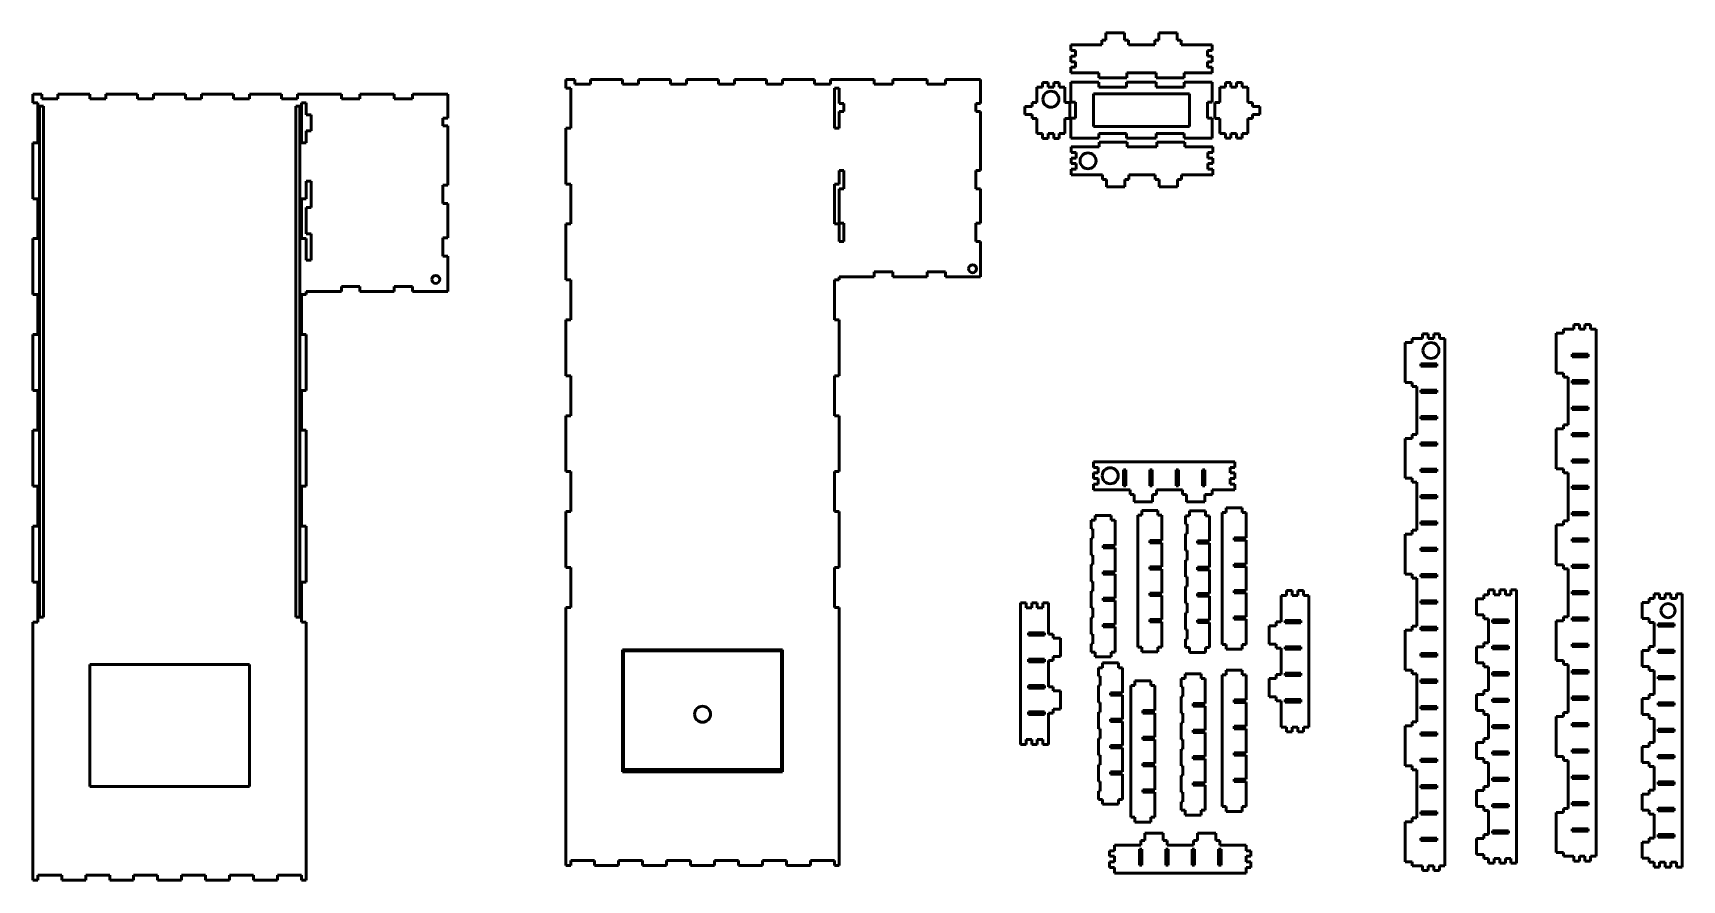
# Model space of a CAD drawing. Header units: millimetres. Extents: x -829 to 1234, y -349 to 711.
import ezdxf

# ---------------------------------------------------------------- set-up
doc = ezdxf.new("R2010")
doc.units = ezdxf.units.MM
doc.header["$LTSCALE"] = 0.75
doc.layers.add('Visible', color=7, linetype='Continuous', lineweight=50)

msp = doc.modelspace()

# ---------------------------------------------------------------- linework, layer by layer
at = {"layer": 'Visible'}
for p, q in [((513.342627, 702.307713), (508.342627, 702.307713)), ((508.342627, 702.307713), (508.342627, 696.307713)), ((513.342627, 702.307713), (513.342627, 711.307713)), ((513.342627, 711.307713), (536.342627, 711.307713)), ((536.342627, 711.307713), (536.342627, 702.307713)), ((541.342627, 702.307713), (536.342627, 702.307713)), ((541.342627, 696.307713), (541.342627, 702.307713)), ((579.342627, 702.307713), (574.342627, 702.307713)), ((574.342627, 702.307713), (574.342627, 696.307713)), ((579.342627, 702.307713), (579.342627, 711.307713)), ((579.342627, 711.307713), (602.342627, 711.307713)), ((602.342627, 711.307713), (602.342627, 702.307713)), ((607.342627, 702.307713), (602.342627, 702.307713)), ((607.342627, 696.307713), (607.342627, 702.307713)), ((469.342627, 696.307713), (469.342627, 689.307713)), ((508.342627, 696.307713), (469.342627, 696.307713)), ((469.342627, 689.307713), (475.342627, 689.307713)), ((469.342627, 682.307713), (469.342627, 675.307713)), ((475.342627, 682.307713), (469.342627, 682.307713)), ((475.342627, 689.307713), (475.342627, 682.307713)), ((574.342627, 696.307713), (541.342627, 696.307713)), ((646.342627, 696.307713), (607.342627, 696.307713)), ((640.342627, 689.307713), (646.342627, 689.307713)), ((640.342627, 682.307713), (640.342627, 689.307713)), ((646.342627, 682.307713), (640.342627, 682.307713)), ((646.342627, 689.307713), (646.342627, 696.307713)), ((646.342627, 675.307713), (646.342627, 682.307713)), ((469.342627, 675.307713), (475.342627, 675.307713)), ((469.342627, 668.307713), (469.342627, 661.307713)), ((475.342627, 668.307713), (469.342627, 668.307713)), ((469.342627, 661.307713), (504.342627, 661.307713)), ((475.342627, 675.307713), (475.342627, 668.307713)), ((504.342627, 661.307713), (504.342627, 655.307713)), ((539.342627, 655.307713), (539.342627, 661.307713)), ((539.342627, 661.307713), (576.342627, 661.307713)), ((576.342627, 661.307713), (576.342627, 655.307713)), ((611.342627, 661.307713), (646.342627, 661.307713)), ((611.342627, 655.307713), (611.342627, 661.307713)), ((640.342627, 675.307713), (646.342627, 675.307713)), ((640.342627, 668.307713), (640.342627, 675.307713)), ((646.342627, 668.307713), (640.342627, 668.307713)), ((646.342627, 661.307713), (646.342627, 668.307713)), ((-162.568455, 653.175847), (-162.568455, 642.175847)), ((-151.568455, 653.175847), (-162.568455, 653.175847)), ((-162.568455, 642.175847), (-156.568455, 642.175847)), ((-156.568455, 642.175847), (-156.568455, 592.175847)), ((-151.568455, 647.175847), (-151.568455, 653.175847)), ((-131.568455, 647.175847), (-151.568455, 647.175847)), ((-131.568455, 653.175847), (-131.568455, 647.175847)), ((-91.568455, 653.175847), (-131.568455, 653.175847)), ((-91.568455, 647.175847), (-91.568455, 653.175847)), ((-71.568455, 647.175847), (-91.568455, 647.175847)), ((-71.568455, 653.175847), (-71.568455, 647.175847)), ((-31.568455, 653.175847), (-71.568455, 653.175847)), ((-31.568455, 647.175847), (-31.568455, 653.175847)), ((-11.568455, 647.175847), (-31.568455, 647.175847)), ((-11.568455, 653.175847), (-11.568455, 647.175847)), ((28.431545, 653.175847), (-11.568455, 653.175847)), ((28.431545, 647.175847), (28.431545, 653.175847)), ((48.431545, 647.175847), (28.431545, 647.175847)), ((48.431545, 653.175847), (48.431545, 647.175847)), ((88.431545, 653.175847), (48.431545, 653.175847)), ((88.431545, 647.175847), (88.431545, 653.175847)), ((108.431545, 647.175847), (88.431545, 647.175847)), ((108.431545, 653.175847), (108.431545, 647.175847)), ((148.431545, 653.175847), (108.431545, 653.175847)), ((148.431545, 647.175847), (148.431545, 653.175847)), ((168.431545, 647.175847), (148.431545, 647.175847)), ((168.431545, 653.175847), (168.431545, 647.175847)), ((223.431545, 653.175847), (168.431545, 653.175847)), ((173.431545, 642.175847), (179.431545, 642.175847)), ((173.431545, 592.175847), (173.431545, 642.175847)), ((179.431545, 642.175847), (179.431545, 623.175847)), ((223.431545, 647.175847), (223.431545, 653.175847)), ((246.431545, 647.175847), (223.431545, 647.175847)), ((246.431545, 653.175847), (246.431545, 647.175847)), ((289.431545, 653.175847), (246.431545, 653.175847)), ((289.431545, 647.175847), (289.431545, 653.175847)), ((312.431545, 647.175847), (289.431545, 647.175847)), ((312.431545, 653.175847), (312.431545, 647.175847)), ((356.431545, 653.175847), (312.431545, 653.175847)), ((356.431545, 623.175847), (356.431545, 653.175847)), ((426.91147, 643.295601), (426.91147, 624.295601)), ((433.91147, 643.295601), (426.91147, 643.295601)), ((433.91147, 649.295601), (433.91147, 643.295601)), ((440.91147, 649.295601), (433.91147, 649.295601)), ((440.91147, 643.295601), (440.91147, 649.295601)), ((447.91147, 643.295601), (440.91147, 643.295601)), ((447.91147, 649.295601), (447.91147, 643.295601)), ((454.91147, 649.295601), (447.91147, 649.295601)), ((454.91147, 643.295601), (454.91147, 649.295601)), ((461.91147, 643.295601), (454.91147, 643.295601)), ((461.91147, 624.295601), (461.91147, 643.295601)), ((469.235286, 649.590171), (469.235286, 624.590171)), ((504.235286, 649.590171), (469.235286, 649.590171)), ((504.235286, 643.590171), (504.235286, 649.590171)), ((539.235286, 643.590171), (504.235286, 643.590171)), ((504.342627, 655.307713), (539.342627, 655.307713)), ((539.235286, 649.590171), (539.235286, 643.590171)), ((576.235286, 649.590171), (539.235286, 649.590171)), ((576.235286, 643.590171), (576.235286, 649.590171)), ((611.235286, 643.590171), (576.235286, 643.590171)), ((576.342627, 655.307713), (611.342627, 655.307713)), ((611.235286, 649.590171), (611.235286, 643.590171)), ((646.235286, 649.590171), (611.235286, 649.590171)), ((646.235286, 624.590171), (646.235286, 649.590171)), ((655.757839, 643.423075), (655.757839, 624.423075)), ((662.757839, 643.423075), (655.757839, 643.423075)), ((662.757839, 649.423075), (662.757839, 643.423075)), ((669.757839, 649.423075), (662.757839, 649.423075)), ((669.757839, 643.423075), (669.757839, 649.423075)), ((676.757839, 643.423075), (669.757839, 643.423075)), ((676.757839, 649.423075), (676.757839, 643.423075)), ((683.757839, 649.423075), (676.757839, 649.423075)), ((683.757839, 643.423075), (683.757839, 649.423075)), ((690.757839, 643.423075), (683.757839, 643.423075)), ((690.757839, 624.423075), (690.757839, 643.423075)), ((-829.475416, 634.844268), (-829.475416, 623.844268)), ((-818.475416, 634.844268), (-829.475416, 634.844268)), ((-829.475416, 623.844268), (-823.475416, 623.844268)), ((-823.475416, 623.844268), (-823.475416, 573.844268)), ((-821.475416, 619.844268), (-816.475416, 619.844268)), ((-821.475416, -20.155732), (-821.475416, 619.844268)), ((-818.475416, 628.844268), (-818.475416, 634.844268)), ((-798.475416, 628.844268), (-818.475416, 628.844268)), ((-816.475416, 619.844268), (-816.475416, -20.155732)), ((-798.475416, 634.844268), (-798.475416, 628.844268)), ((-758.475416, 634.844268), (-798.475416, 634.844268)), ((-758.475416, 628.844268), (-758.475416, 634.844268)), ((-738.475416, 628.844268), (-758.475416, 628.844268)), ((-738.475416, 634.844268), (-738.475416, 628.844268)), ((-698.475416, 634.844268), (-738.475416, 634.844268)), ((-698.475416, 628.844268), (-698.475416, 634.844268)), ((-678.475416, 628.844268), (-698.475416, 628.844268)), ((-678.475416, 634.844268), (-678.475416, 628.844268)), ((-638.475416, 634.844268), (-678.475416, 634.844268)), ((-638.475416, 628.844268), (-638.475416, 634.844268)), ((-618.475416, 628.844268), (-638.475416, 628.844268)), ((-618.475416, 634.844268), (-618.475416, 628.844268)), ((-578.475416, 634.844268), (-618.475416, 634.844268)), ((-578.475416, 628.844268), (-578.475416, 634.844268)), ((-558.475416, 628.844268), (-578.475416, 628.844268)), ((-558.475416, 634.844268), (-558.475416, 628.844268)), ((-518.475416, 634.844268), (-558.475416, 634.844268)), ((-518.475416, 628.844268), (-518.475416, 634.844268)), ((-498.475416, 628.844268), (-518.475416, 628.844268)), ((-500.475416, 619.844268), (-495.475416, 619.844268)), ((-500.475416, -20.155732), (-500.475416, 619.844268)), ((-498.475416, 634.844268), (-498.475416, 628.844268)), ((-443.475416, 634.844268), (-498.475416, 634.844268)), ((-495.475416, 619.844268), (-495.475416, -20.155732)), ((-493.475416, 623.844268), (-487.475416, 623.844268)), ((-493.475416, 573.844268), (-493.475416, 623.844268)), ((-487.475416, 623.844268), (-487.475416, 608.844268)), ((-443.475416, 628.844268), (-443.475416, 634.844268)), ((-420.475416, 628.844268), (-443.475416, 628.844268)), ((-420.475416, 634.844268), (-420.475416, 628.844268)), ((-377.475416, 634.844268), (-420.475416, 634.844268)), ((-377.475416, 628.844268), (-377.475416, 634.844268)), ((-354.475416, 628.844268), (-377.475416, 628.844268)), ((-354.475416, 634.844268), (-354.475416, 628.844268)), ((-310.475416, 634.844268), (-354.475416, 634.844268)), ((-310.475416, 604.844268), (-310.475416, 634.844268)), ((179.431545, 623.175847), (185.431545, 623.175847)), ((185.431545, 623.175847), (185.431545, 613.175847)), ((350.431545, 623.175847), (356.431545, 623.175847)), ((350.431545, 613.175847), (350.431545, 623.175847)), ((411.91147, 619.295601), (411.91147, 609.295601)), ((420.91147, 619.295601), (411.91147, 619.295601)), ((420.91147, 624.295601), (420.91147, 619.295601)), ((426.91147, 624.295601), (420.91147, 624.295601)), ((467.91147, 624.295601), (461.91147, 624.295601)), ((467.91147, 604.295601), (467.91147, 624.295601)), ((469.235286, 624.590171), (475.235286, 624.590171)), ((475.235286, 624.590171), (475.235286, 604.590171)), ((497.735286, 635.090171), (617.735286, 635.090171)), ((497.735286, 594.090171), (497.735286, 635.090171)), ((617.735286, 635.090171), (617.735286, 594.090171)), ((640.235286, 624.590171), (646.235286, 624.590171)), ((640.235286, 604.590171), (640.235286, 624.590171)), ((649.757839, 624.423075), (649.757839, 604.423075)), ((655.757839, 624.423075), (649.757839, 624.423075)), ((696.757839, 624.423075), (690.757839, 624.423075)), ((696.757839, 619.423075), (696.757839, 624.423075)), ((696.757839, 619.423075), (705.757839, 619.423075)), ((705.757839, 619.423075), (705.757839, 609.423075)), ((-487.475416, 608.844268), (-481.53746, 608.844268)), ((-481.53746, 608.844268), (-481.53746, 604.844268)), ((-481.53746, 604.844268), (-481.475416, 604.844268)), ((-481.475416, 604.844268), (-481.475416, 594.844268)), ((-316.475416, 604.844268), (-310.475416, 604.844268)), ((-316.475416, 594.844268), (-316.475416, 604.844268)), ((185.431545, 613.175847), (179.431545, 613.175847)), ((179.431545, 613.175847), (179.431545, 592.175847)), ((356.431545, 613.175847), (350.431545, 613.175847)), ((356.431545, 539.175847), (356.431545, 613.175847)), ((411.91147, 609.295601), (420.91147, 609.295601)), ((420.91147, 609.295601), (420.91147, 604.295601)), ((420.91147, 604.295601), (426.91147, 604.295601)), ((426.91147, 604.295601), (426.91147, 585.295601)), ((461.91147, 604.295601), (467.91147, 604.295601)), ((461.91147, 585.295601), (461.91147, 604.295601)), ((469.235286, 604.590171), (469.235286, 579.590171)), ((475.235286, 604.590171), (469.235286, 604.590171)), ((646.235286, 604.590171), (640.235286, 604.590171)), ((646.235286, 579.590171), (646.235286, 604.590171)), ((649.757839, 604.423075), (655.757839, 604.423075)), ((655.757839, 604.423075), (655.757839, 585.423075)), ((690.757839, 604.423075), (696.757839, 604.423075)), ((690.757839, 585.423075), (690.757839, 604.423075)), ((705.757839, 609.423075), (696.757839, 609.423075)), ((696.757839, 604.423075), (696.757839, 609.423075)), ((-487.475416, 588.844268), (-487.475416, 573.844268)), ((-481.53746, 588.844268), (-487.475416, 588.844268)), ((-481.53746, 594.844268), (-481.53746, 588.844268)), ((-481.475416, 594.844268), (-481.53746, 594.844268)), ((-310.475416, 594.844268), (-316.475416, 594.844268)), ((-310.475416, 520.844268), (-310.475416, 594.844268)), ((-162.568455, 592.175847), (-162.568455, 522.175847)), ((-156.568455, 592.175847), (-162.568455, 592.175847)), ((179.431545, 592.175847), (173.431545, 592.175847)), ((426.91147, 585.295601), (433.91147, 585.295601)), ((433.91147, 585.295601), (433.91147, 579.295601)), ((433.91147, 579.295601), (440.91147, 579.295601)), ((440.91147, 585.295601), (447.91147, 585.295601)), ((440.91147, 579.295601), (440.91147, 585.295601)), ((447.91147, 585.295601), (447.91147, 579.295601)), ((447.91147, 579.295601), (454.91147, 579.295601)), ((454.91147, 585.295601), (461.91147, 585.295601)), ((454.91147, 579.295601), (454.91147, 585.295601)), ((469.235286, 579.590171), (504.235286, 579.590171)), ((617.735286, 594.090171), (497.735286, 594.090171)), ((504.235286, 585.590171), (539.235286, 585.590171)), ((504.235286, 579.590171), (504.235286, 585.590171)), ((539.235286, 585.590171), (539.235286, 579.590171)), ((539.235286, 579.590171), (576.235286, 579.590171)), ((576.235286, 585.590171), (611.235286, 585.590171)), ((576.235286, 579.590171), (576.235286, 585.590171)), ((611.235286, 585.590171), (611.235286, 579.590171)), ((611.235286, 579.590171), (646.235286, 579.590171)), ((655.757839, 585.423075), (662.757839, 585.423075)), ((662.757839, 585.423075), (662.757839, 579.423075)), ((662.757839, 579.423075), (669.757839, 579.423075)), ((669.757839, 585.423075), (676.757839, 585.423075)), ((669.757839, 579.423075), (669.757839, 585.423075)), ((676.757839, 585.423075), (676.757839, 579.423075)), ((676.757839, 579.423075), (683.757839, 579.423075)), ((683.757839, 585.423075), (690.757839, 585.423075)), ((683.757839, 579.423075), (683.757839, 585.423075)), ((-829.475416, 573.844268), (-829.475416, 503.844268)), ((-823.475416, 573.844268), (-829.475416, 573.844268)), ((-487.475416, 573.844268), (-493.475416, 573.844268)), ((469.869739, 568.721888), (469.869739, 561.721888)), ((504.869739, 568.721888), (469.869739, 568.721888)), ((469.869739, 561.721888), (475.869739, 561.721888)), ((475.869739, 561.721888), (475.869739, 554.721888)), ((504.869739, 574.721888), (504.869739, 568.721888)), ((539.869739, 574.721888), (504.869739, 574.721888)), ((539.869739, 568.721888), (539.869739, 574.721888)), ((576.869739, 568.721888), (539.869739, 568.721888)), ((576.869739, 574.721888), (576.869739, 568.721888)), ((611.869739, 574.721888), (576.869739, 574.721888)), ((611.869739, 568.721888), (611.869739, 574.721888)), ((646.869739, 568.721888), (611.869739, 568.721888)), ((640.869739, 561.721888), (646.869739, 561.721888)), ((640.869739, 554.721888), (640.869739, 561.721888)), ((646.869739, 561.721888), (646.869739, 568.721888)), ((179.431545, 539.175847), (185.431545, 539.175847)), ((179.431545, 522.175847), (179.431545, 539.175847)), ((185.431545, 539.175847), (185.431545, 516.175847)), ((350.431545, 539.175847), (356.431545, 539.175847)), ((350.431545, 516.175847), (350.431545, 539.175847)), ((469.869739, 554.721888), (469.869739, 547.721888)), ((475.869739, 554.721888), (469.869739, 554.721888)), ((469.869739, 547.721888), (475.869739, 547.721888)), ((469.869739, 540.721888), (469.869739, 533.721888)), ((475.869739, 540.721888), (469.869739, 540.721888)), ((475.869739, 547.721888), (475.869739, 540.721888)), ((646.869739, 554.721888), (640.869739, 554.721888)), ((640.869739, 547.721888), (646.869739, 547.721888)), ((640.869739, 540.721888), (640.869739, 547.721888)), ((646.869739, 540.721888), (640.869739, 540.721888)), ((646.869739, 547.721888), (646.869739, 554.721888)), ((646.869739, 533.721888), (646.869739, 540.721888)), ((-487.475416, 525.844268), (-481.475416, 525.844268)), ((-487.475416, 503.844268), (-487.475416, 525.844268)), ((-481.475416, 525.844268), (-481.475416, 497.844268)), ((-316.475416, 520.844268), (-310.475416, 520.844268)), ((-316.475416, 497.844268), (-316.475416, 520.844268)), ((-162.568455, 522.175847), (-156.568455, 522.175847)), ((-156.568455, 522.175847), (-156.568455, 472.175847)), ((173.431545, 522.175847), (179.431545, 522.175847)), ((173.431545, 472.175847), (173.431545, 522.175847)), ((185.431545, 516.175847), (179.431545, 516.138586)), ((179.431545, 516.138586), (179.431545, 473.175847)), ((356.431545, 516.175847), (350.431545, 516.175847)), ((356.431545, 473.175847), (356.431545, 516.175847)), ((469.869739, 533.721888), (508.869739, 533.721888)), ((508.869739, 533.721888), (508.869739, 527.721888)), ((508.869739, 527.721888), (513.869739, 527.721888)), ((513.869739, 527.721888), (513.869739, 518.721888)), ((513.869739, 518.721888), (536.869739, 518.721888)), ((536.869739, 518.721888), (536.869739, 527.721888)), ((536.869739, 527.721888), (541.869739, 527.721888)), ((541.869739, 533.721888), (574.869739, 533.721888)), ((541.869739, 527.721888), (541.869739, 533.721888)), ((574.869739, 533.721888), (574.869739, 527.721888)), ((574.869739, 527.721888), (579.869739, 527.721888)), ((579.869739, 527.721888), (579.869739, 518.721888)), ((579.869739, 518.721888), (602.869739, 518.721888)), ((602.869739, 518.721888), (602.869739, 527.721888)), ((602.869739, 527.721888), (607.869739, 527.721888)), ((607.869739, 533.721888), (646.869739, 533.721888)), ((607.869739, 527.721888), (607.869739, 533.721888)), ((-829.475416, 503.844268), (-823.475416, 503.844268)), ((-823.475416, 503.844268), (-823.475416, 453.844268)), ((-493.475416, 503.844268), (-487.475416, 503.844268)), ((-493.475416, 453.844268), (-493.475416, 503.844268)), ((-481.475416, 497.844268), (-481.444365, 492.844268)), ((-310.475416, 497.844268), (-316.475416, 497.844268)), ((-310.475416, 454.844268), (-310.475416, 497.844268)), ((-487.475416, 492.844268), (-487.475416, 459.844268)), ((-481.444365, 492.844268), (-487.475416, 492.844268)), ((-487.475416, 459.844268), (-481.475416, 459.844268)), ((-481.475416, 459.844268), (-481.475416, 426.844268)), ((-316.475416, 454.844268), (-310.475416, 454.844268)), ((-316.475416, 431.844268), (-316.475416, 454.844268)), ((-162.568455, 472.175847), (-162.568455, 402.175847)), ((-156.568455, 472.175847), (-162.568455, 472.175847)), ((179.431545, 472.175847), (173.431545, 472.175847)), ((179.431545, 473.175847), (185.431545, 473.175847)), ((179.431545, 450.175847), (179.431545, 472.175847)), ((185.431545, 473.175847), (185.431545, 450.175847)), ((350.431545, 473.175847), (356.431545, 473.175847)), ((350.431545, 450.175847), (350.431545, 473.175847)), ((-829.475416, 453.844268), (-829.475416, 383.844268)), ((-823.475416, 453.844268), (-829.475416, 453.844268)), ((-487.475416, 453.844268), (-493.475416, 453.844268)), ((-487.475416, 426.844268), (-487.475416, 453.844268)), ((185.431545, 450.175847), (179.431545, 450.175847)), ((356.431545, 450.175847), (350.431545, 450.175847)), ((356.431545, 406.175847), (356.431545, 450.175847)), ((-481.475416, 426.844268), (-487.475416, 426.844268)), ((-310.475416, 431.844268), (-316.475416, 431.844268)), ((-310.475416, 387.844268), (-310.475416, 431.844268)), ((-443.475416, 393.844268), (-420.475416, 393.844268)), ((-443.475416, 387.844268), (-443.475416, 393.844268)), ((-420.475416, 393.844268), (-420.475416, 387.844268)), ((-377.475416, 393.844268), (-354.475416, 393.844268)), ((-377.475416, 387.844268), (-377.475416, 393.844268)), ((-354.475416, 393.844268), (-354.475416, 387.844268)), ((-162.568455, 402.175847), (-156.568455, 402.175847)), ((-156.568455, 402.175847), (-156.568455, 352.175847)), ((173.431545, 402.175847), (179.431545, 402.175847)), ((173.431545, 352.175847), (173.431545, 402.175847)), ((179.431545, 406.175847), (223.431545, 406.175847)), ((179.431545, 402.175847), (179.431545, 406.175847)), ((223.431545, 412.175847), (246.431545, 412.175847)), ((223.431545, 406.175847), (223.431545, 412.175847)), ((246.431545, 412.175847), (246.431545, 406.175847)), ((246.431545, 406.175847), (289.431545, 406.175847)), ((289.431545, 412.175847), (312.431545, 412.175847)), ((289.431545, 406.175847), (289.431545, 412.175847)), ((312.431545, 412.175847), (312.431545, 406.175847)), ((312.431545, 406.175847), (356.431545, 406.175847)), ((-829.475416, 383.844268), (-823.475416, 383.844268)), ((-823.475416, 383.844268), (-823.475416, 333.844268)), ((-493.475416, 383.844268), (-487.475416, 383.844268)), ((-493.475416, 333.844268), (-493.475416, 383.844268)), ((-487.475416, 387.844268), (-443.475416, 387.844268)), ((-487.475416, 383.844268), (-487.475416, 387.844268)), ((-420.475416, 387.844268), (-377.475416, 387.844268)), ((-354.475416, 387.844268), (-310.475416, 387.844268)), ((-162.568455, 352.175847), (-162.568455, 282.175847)), ((-156.568455, 352.175847), (-162.568455, 352.175847)), ((179.431545, 352.175847), (173.431545, 352.175847)), ((179.431545, 282.175847), (179.431545, 352.175847)), ((-829.475416, 333.844268), (-829.475416, 263.844268)), ((-823.475416, 333.844268), (-829.475416, 333.844268)), ((-487.475416, 333.844268), (-493.475416, 333.844268)), ((-487.475416, 263.844268), (-487.475416, 333.844268)), ((909.566195, 334.782174), (909.566195, 328.782174)), ((916.566195, 334.782174), (909.566195, 334.782174)), ((916.566195, 328.782174), (916.566195, 334.782174)), ((923.566195, 334.782174), (923.566195, 328.782174)), ((930.566195, 334.782174), (923.566195, 334.782174)), ((930.566195, 328.782174), (930.566195, 334.782174)), ((1076.753817, 335.519195), (1076.753817, 285.519195)), ((1085.753817, 335.519195), (1076.753817, 335.519195)), ((1085.753817, 340.519195), (1085.753817, 335.519195)), ((1098.753817, 340.519195), (1085.753817, 340.519195)), ((1098.753817, 346.519195), (1098.753817, 340.519195)), ((1105.753817, 346.519195), (1098.753817, 346.519195)), ((1105.753817, 340.519195), (1105.753817, 346.519195)), ((1112.753817, 340.519195), (1105.753817, 340.519195)), ((1112.753817, 346.519195), (1112.753817, 340.519195)), ((1119.753817, 346.519195), (1112.753817, 346.519195)), ((1119.753817, 340.519195), (1119.753817, 346.519195)), ((1126.753817, 340.519195), (1119.753817, 340.519195)), ((1126.753817, -319.480805), (1126.753817, 340.519195)), ((887.566195, 323.782174), (887.566195, 273.782174)), ((896.566195, 323.782174), (887.566195, 323.782174)), ((896.566195, 328.782174), (896.566195, 323.782174)), ((909.566195, 328.782174), (896.566195, 328.782174)), ((923.566195, 328.782174), (916.566195, 328.782174)), ((937.566195, 328.782174), (930.566195, 328.782174)), ((937.566195, -331.217826), (937.566195, 328.782174)), ((907.566195, 297.282174), (927.566195, 297.282174)), ((907.566195, 294.282174), (907.566195, 297.282174)), ((927.566195, 294.282174), (907.566195, 294.282174)), ((927.566195, 297.282174), (927.566195, 294.282174)), ((1096.753817, 306.019195), (1096.753817, 309.019195)), ((1096.753817, 309.019195), (1116.753817, 309.019195)), ((1116.753817, 306.019195), (1096.753817, 306.019195)), ((1116.753817, 309.019195), (1116.753817, 306.019195)), ((-162.568455, 282.175847), (-156.568455, 282.175847)), ((-156.568455, 282.175847), (-156.568455, 232.175847)), ((173.431545, 282.175847), (179.431545, 282.175847)), ((173.431545, 232.175847), (173.431545, 282.175847)), ((887.566195, 273.782174), (896.566195, 273.782174)), ((896.566195, 273.782174), (896.566195, 268.782174)), ((896.566195, 268.782174), (902.566195, 268.782174)), ((902.566195, 268.782174), (902.566195, 208.782174)), ((1076.753817, 285.519195), (1085.753817, 285.519195)), ((1085.753817, 285.519195), (1085.753817, 280.519195)), ((1085.753817, 280.519195), (1091.753817, 280.519195)), ((1091.753817, 280.519195), (1091.753817, 220.519195)), ((1096.753817, 273.019195), (1096.753817, 276.019195)), ((1096.753817, 276.019195), (1116.753817, 276.019195)), ((1116.753817, 273.019195), (1096.753817, 273.019195)), ((1116.753817, 276.019195), (1116.753817, 273.019195)), ((-829.475416, 263.844268), (-823.475416, 263.844268)), ((-823.475416, 263.844268), (-823.475416, 213.844268)), ((-493.475416, 263.844268), (-487.475416, 263.844268)), ((-493.475416, 213.844268), (-493.475416, 263.844268)), ((907.566195, 264.282174), (927.566195, 264.282174)), ((907.566195, 261.282174), (907.566195, 264.282174)), ((927.566195, 261.282174), (907.566195, 261.282174)), ((927.566195, 264.282174), (927.566195, 261.282174)), ((-162.568455, 232.175847), (-162.568455, 162.175847)), ((-156.568455, 232.175847), (-162.568455, 232.175847)), ((179.431545, 232.175847), (173.431545, 232.175847)), ((179.431545, 162.175847), (179.431545, 232.175847)), ((907.566195, 231.282174), (927.566195, 231.282174)), ((907.566195, 228.282174), (907.566195, 231.282174)), ((927.566195, 228.282174), (907.566195, 228.282174)), ((927.566195, 231.282174), (927.566195, 228.282174)), ((1096.753817, 243.019195), (1116.753817, 243.019195)), ((1096.753817, 240.019195), (1096.753817, 243.019195)), ((1116.753817, 240.019195), (1096.753817, 240.019195)), ((1116.753817, 243.019195), (1116.753817, 240.019195)), ((-829.475416, 213.844268), (-829.475416, 143.844268)), ((-823.475416, 213.844268), (-829.475416, 213.844268)), ((-487.475416, 213.844268), (-493.475416, 213.844268)), ((-487.475416, 143.844268), (-487.475416, 213.844268)), ((896.566195, 208.782174), (896.566195, 203.782174)), ((902.566195, 208.782174), (896.566195, 208.782174)), ((1076.753817, 215.519195), (1076.753817, 165.519195)), ((1085.753817, 215.519195), (1076.753817, 215.519195)), ((1085.753817, 220.519195), (1085.753817, 215.519195)), ((1091.753817, 220.519195), (1085.753817, 220.519195)), ((1096.753817, 210.019195), (1116.753817, 210.019195)), ((1096.753817, 207.019195), (1096.753817, 210.019195)), ((1116.753817, 207.019195), (1096.753817, 207.019195)), ((1116.753817, 210.019195), (1116.753817, 207.019195)), ((887.566195, 203.782174), (887.566195, 153.782174)), ((896.566195, 203.782174), (887.566195, 203.782174)), ((907.566195, 198.282174), (927.566195, 198.282174)), ((907.566195, 195.282174), (907.566195, 198.282174)), ((927.566195, 195.282174), (907.566195, 195.282174)), ((927.566195, 198.282174), (927.566195, 195.282174)), ((497.698387, 174.499015), (497.698387, 167.499015)), ((674.698387, 174.499015), (497.698387, 174.499015)), ((497.698387, 167.499015), (503.698387, 167.499015)), ((503.698387, 167.499015), (503.698387, 160.499015)), ((668.698387, 167.499015), (674.698387, 167.499015)), ((668.698387, 160.499015), (668.698387, 167.499015)), ((674.698387, 167.499015), (674.698387, 174.499015)), ((907.566195, 162.282174), (907.566195, 165.282174)), ((907.566195, 165.282174), (927.566195, 165.282174)), ((927.566195, 165.282174), (927.566195, 162.282174)), ((1076.753817, 165.519195), (1085.753817, 165.519195)), ((1085.753817, 165.519195), (1085.753817, 160.519195)), ((1096.753817, 177.019195), (1116.753817, 177.019195)), ((1096.753817, 174.019195), (1096.753817, 177.019195)), ((1116.753817, 174.019195), (1096.753817, 174.019195)), ((1116.753817, 177.019195), (1116.753817, 174.019195)), ((-162.568455, 162.175847), (-156.568455, 162.175847)), ((-156.568455, 162.175847), (-156.568455, 112.175847)), ((173.431545, 162.175847), (179.431545, 162.175847)), ((173.431545, 112.175847), (173.431545, 162.175847)), ((497.698387, 160.499015), (497.698387, 153.499015)), ((503.698387, 160.499015), (497.698387, 160.499015)), ((497.698387, 153.499015), (503.698387, 153.499015)), ((497.698387, 146.499015), (497.698387, 139.499015)), ((503.698387, 146.499015), (497.698387, 146.499015)), ((503.698387, 153.499015), (503.698387, 146.499015)), ((535.198387, 164.499015), (538.198387, 164.499015)), ((535.198387, 144.499015), (535.198387, 164.499015)), ((538.198387, 144.499015), (535.198387, 144.499015)), ((538.198387, 164.499015), (538.198387, 144.499015)), ((568.198387, 164.499015), (571.198387, 164.499015)), ((568.198387, 144.499015), (568.198387, 164.499015)), ((571.198387, 144.499015), (568.198387, 144.499015)), ((571.198387, 164.499015), (571.198387, 144.499015)), ((601.198387, 164.499015), (604.198387, 164.499015)), ((601.198387, 144.499015), (601.198387, 164.499015)), ((604.198387, 144.499015), (601.198387, 144.499015)), ((604.198387, 164.499015), (604.198387, 144.499015)), ((634.198387, 164.499015), (637.198387, 164.499015)), ((634.198387, 144.499015), (634.198387, 164.499015)), ((637.198387, 144.499015), (634.198387, 144.499015)), ((637.198387, 164.499015), (637.198387, 144.499015)), ((674.698387, 160.499015), (668.698387, 160.499015)), ((668.698387, 153.499015), (674.698387, 153.499015)), ((668.698387, 146.499015), (668.698387, 153.499015)), ((674.698387, 146.499015), (668.698387, 146.499015)), ((674.698387, 153.499015), (674.698387, 160.499015)), ((674.698387, 139.499015), (674.698387, 146.499015)), ((887.566195, 153.782174), (896.566195, 153.782174)), ((896.566195, 153.782174), (896.566195, 148.782174)), ((896.566195, 148.782174), (902.566195, 148.782174)), ((902.566195, 148.782174), (902.566195, 88.782174)), ((927.566195, 162.282174), (907.566195, 162.282174)), ((1085.753817, 160.519195), (1091.753817, 160.519195)), ((1091.753817, 160.519195), (1091.753817, 100.519195)), ((-829.475416, 143.844268), (-823.475416, 143.844268)), ((-823.475416, 143.844268), (-823.475416, 93.844268)), ((-493.475416, 143.844268), (-487.475416, 143.844268)), ((-493.475416, 93.844268), (-493.475416, 143.844268)), ((497.698387, 139.499015), (543.52624, 139.499015)), ((543.52624, 139.499015), (543.52624, 133.499015)), ((543.52624, 133.499015), (548.52624, 133.499015)), ((548.52624, 133.499015), (548.52624, 124.499015)), ((548.52624, 124.499015), (571.52624, 124.499015)), ((571.52624, 133.499015), (576.52624, 133.499015)), ((571.52624, 124.499015), (571.52624, 133.499015)), ((576.52624, 139.499015), (609.20193, 139.499015)), ((576.52624, 133.499015), (576.52624, 139.499015)), ((609.20193, 139.499015), (609.20193, 133.499015)), ((609.20193, 133.499015), (614.20193, 133.499015)), ((614.20193, 133.499015), (614.20193, 124.499015)), ((614.20193, 124.499015), (637.20193, 124.499015)), ((637.20193, 133.499015), (646.427018, 133.499015)), ((637.20193, 124.499015), (637.20193, 133.499015)), ((646.427018, 139.499015), (674.698387, 139.499015)), ((646.427018, 133.499015), (646.427018, 139.499015)), ((907.566195, 129.282174), (907.566195, 132.282174)), ((907.566195, 132.282174), (927.566195, 132.282174)), ((927.566195, 129.282174), (907.566195, 129.282174)), ((927.566195, 132.282174), (927.566195, 129.282174)), ((1096.753817, 144.019195), (1116.753817, 144.019195)), ((1096.753817, 141.019195), (1096.753817, 144.019195)), ((1116.753817, 141.019195), (1096.753817, 141.019195)), ((1116.753817, 144.019195), (1116.753817, 141.019195)), ((-162.568455, 112.175847), (-162.568455, 42.175847)), ((-156.568455, 112.175847), (-162.568455, 112.175847)), ((179.431545, 112.175847), (173.431545, 112.175847)), ((179.431545, 42.175847), (179.431545, 112.175847)), ((499.861439, 107.18504), (519.861439, 107.18504)), ((499.861439, 101.18504), (499.861439, 107.18504)), ((519.861439, 107.18504), (519.861439, 101.18504)), ((553.407489, 107.546703), (558.407489, 107.546703)), ((553.407489, -57.453297), (553.407489, 107.546703)), ((558.407489, 113.546703), (578.407489, 113.546703)), ((558.407489, 107.546703), (558.407489, 113.546703)), ((578.407489, 113.546703), (578.407489, 107.546703)), ((578.407489, 107.546703), (583.407489, 107.546703)), ((583.407489, 107.546703), (583.407489, 76.046703)), ((613.067267, 106.867872), (618.067267, 106.867872)), ((613.067267, 96.367872), (613.067267, 106.867872)), ((618.067267, 112.867872), (638.067267, 112.867872)), ((618.067267, 106.867872), (618.067267, 112.867872)), ((638.067267, 112.867872), (638.067267, 106.867872)), ((638.067267, 106.867872), (643.067267, 106.867872)), ((643.067267, 106.867872), (643.067267, 75.367872)), ((658.69715, 110.839258), (663.69715, 110.839258)), ((658.69715, -54.160742), (658.69715, 110.839258)), ((663.69715, 116.839258), (683.69715, 116.839258)), ((663.69715, 110.839258), (663.69715, 116.839258)), ((683.69715, 116.839258), (683.69715, 110.839258)), ((683.69715, 110.839258), (688.69715, 110.839258)), ((688.69715, 110.839258), (688.69715, 79.339258)), ((1096.753817, 111.019195), (1116.753817, 111.019195)), ((1096.753817, 108.019195), (1096.753817, 111.019195)), ((1116.753817, 108.019195), (1096.753817, 108.019195)), ((1116.753817, 111.019195), (1116.753817, 108.019195)), ((-829.475416, 93.844268), (-829.475416, 23.844268)), ((-823.475416, 93.844268), (-829.475416, 93.844268)), ((-487.475416, 93.844268), (-493.475416, 93.844268)), ((-487.475416, 23.844268), (-487.475416, 93.844268)), ((494.861439, 101.18504), (499.861439, 101.18504)), ((494.861439, 90.68504), (494.861439, 101.18504)), ((496.861439, 90.68504), (494.861439, 90.68504)), ((496.861439, 78.68504), (496.861439, 90.68504)), ((519.861439, 101.18504), (524.861439, 101.18504)), ((524.861439, 101.18504), (524.861439, 69.68504)), ((615.067267, 96.367872), (613.067267, 96.367872)), ((613.067267, 84.367872), (615.067267, 84.367872)), ((613.067267, 63.367872), (613.067267, 84.367872)), ((615.067267, 84.367872), (615.067267, 96.367872)), ((887.566195, 83.782174), (887.566195, 33.782174)), ((896.566195, 83.782174), (887.566195, 83.782174)), ((896.566195, 88.782174), (896.566195, 83.782174)), ((902.566195, 88.782174), (896.566195, 88.782174)), ((907.566195, 99.282174), (927.566195, 99.282174)), ((907.566195, 96.282174), (907.566195, 99.282174)), ((927.566195, 96.282174), (907.566195, 96.282174)), ((927.566195, 99.282174), (927.566195, 96.282174)), ((1076.753817, 95.519195), (1076.753817, 45.519195)), ((1085.753817, 95.519195), (1076.753817, 95.519195)), ((1085.753817, 100.519195), (1085.753817, 95.519195)), ((1091.753817, 100.519195), (1085.753817, 100.519195)), ((494.861439, 78.68504), (496.861439, 78.68504)), ((494.861439, 57.68504), (494.861439, 78.68504)), ((509.861439, 69.68504), (509.861439, 66.68504)), ((524.861439, 69.68504), (509.861439, 69.68504)), ((509.861439, 66.68504), (524.861439, 66.68504)), ((524.861439, 66.68504), (524.861439, 36.68504)), ((568.407489, 76.046703), (568.407489, 73.046703)), ((583.407489, 76.046703), (568.407489, 76.046703)), ((568.407489, 73.046703), (583.407489, 73.046703)), ((583.407489, 73.046703), (583.407489, 43.046703)), ((615.067267, 63.367872), (613.067267, 63.367872)), ((615.067267, 51.367872), (615.067267, 63.367872)), ((628.067267, 75.367872), (628.067267, 72.367872)), ((643.067267, 75.367872), (628.067267, 75.367872)), ((628.067267, 72.367872), (643.067267, 72.367872)), ((643.067267, 72.367872), (643.067267, 42.367872)), ((673.69715, 79.339258), (673.69715, 76.339258)), ((688.69715, 79.339258), (673.69715, 79.339258)), ((673.69715, 76.339258), (688.69715, 76.339258)), ((688.69715, 76.339258), (688.69715, 46.339258)), ((907.566195, 66.282174), (927.566195, 66.282174)), ((907.566195, 63.282174), (907.566195, 66.282174)), ((927.566195, 63.282174), (907.566195, 63.282174)), ((927.566195, 66.282174), (927.566195, 63.282174)), ((1096.753817, 75.019195), (1096.753817, 78.019195)), ((1096.753817, 78.019195), (1116.753817, 78.019195)), ((1116.753817, 75.019195), (1096.753817, 75.019195)), ((1116.753817, 78.019195), (1116.753817, 75.019195)), ((-162.568455, 42.175847), (-156.568455, 42.175847)), ((-156.568455, 42.175847), (-156.568455, -7.824153)), ((173.431545, 42.175847), (179.431545, 42.175847)), ((173.431545, -7.824153), (173.431545, 42.175847)), ((496.861439, 57.68504), (494.861439, 57.68504)), ((494.861439, 45.68504), (496.861439, 45.68504)), ((494.861439, 24.68504), (494.861439, 45.68504)), ((496.861439, 45.68504), (496.861439, 57.68504)), ((568.407489, 43.046703), (568.407489, 40.046703)), ((583.407489, 43.046703), (568.407489, 43.046703)), ((613.067267, 51.367872), (615.067267, 51.367872)), ((613.067267, 30.367872), (613.067267, 51.367872)), ((628.067267, 42.367872), (628.067267, 39.367872)), ((643.067267, 42.367872), (628.067267, 42.367872)), ((673.69715, 46.339258), (673.69715, 43.339258)), ((688.69715, 46.339258), (673.69715, 46.339258)), ((673.69715, 43.339258), (688.69715, 43.339258)), ((688.69715, 43.339258), (688.69715, 13.339258)), ((1076.753817, 45.519195), (1085.753817, 45.519195)), ((1085.753817, 45.519195), (1085.753817, 40.519195)), ((1096.753817, 45.019195), (1116.753817, 45.019195)), ((1096.753817, 42.019195), (1096.753817, 45.019195)), ((1116.753817, 42.019195), (1096.753817, 42.019195)), ((1116.753817, 45.019195), (1116.753817, 42.019195)), ((-829.475416, 23.844268), (-823.475416, 23.844268)), ((-823.475416, 23.844268), (-823.475416, -26.155732)), ((-493.475416, 23.844268), (-487.475416, 23.844268)), ((-493.475416, -26.155732), (-493.475416, 23.844268)), ((496.861439, 24.68504), (494.861439, 24.68504)), ((496.861439, 12.68504), (496.861439, 24.68504)), ((509.861439, 36.68504), (509.861439, 33.68504)), ((524.861439, 36.68504), (509.861439, 36.68504)), ((509.861439, 33.68504), (524.861439, 33.68504)), ((524.861439, 33.68504), (524.861439, 3.68504)), ((568.407489, 40.046703), (583.407489, 40.046703)), ((583.407489, 40.046703), (583.407489, 10.046703)), ((615.067267, 30.367872), (613.067267, 30.367872)), ((615.067267, 18.367872), (615.067267, 30.367872)), ((628.067267, 39.367872), (643.067267, 39.367872)), ((643.067267, 39.367872), (643.067267, 9.367872)), ((887.566195, 33.782174), (896.566195, 33.782174)), ((896.566195, 33.782174), (896.566195, 28.782174)), ((896.566195, 28.782174), (902.566195, 28.782174)), ((902.566195, 28.782174), (902.566195, -31.217826)), ((907.566195, 33.282174), (927.566195, 33.282174)), ((907.566195, 30.282174), (907.566195, 33.282174)), ((927.566195, 30.282174), (907.566195, 30.282174)), ((927.566195, 33.282174), (927.566195, 30.282174)), ((1085.753817, 40.519195), (1091.753817, 40.519195)), ((1091.753817, 40.519195), (1091.753817, -19.480805)), ((494.861439, 12.68504), (496.861439, 12.68504)), ((494.861439, -8.31496), (494.861439, 12.68504)), ((509.861439, 3.68504), (509.861439, 0.68504)), ((524.861439, 3.68504), (509.861439, 3.68504)), ((509.861439, 0.68504), (524.861439, 0.68504)), ((524.861439, 0.68504), (524.861439, -29.31496)), ((568.407489, 10.046703), (568.407489, 7.046703)), ((583.407489, 10.046703), (568.407489, 10.046703)), ((568.407489, 7.046703), (583.407489, 7.046703)), ((583.407489, 7.046703), (583.407489, -22.953297)), ((613.067267, 18.367872), (615.067267, 18.367872)), ((613.067267, -2.632128), (613.067267, 18.367872)), ((628.067267, 9.367872), (628.067267, 6.367872)), ((643.067267, 9.367872), (628.067267, 9.367872)), ((628.067267, 6.367872), (643.067267, 6.367872)), ((643.067267, 6.367872), (643.067267, -23.632128)), ((673.69715, 13.339258), (673.69715, 10.339258)), ((688.69715, 13.339258), (673.69715, 13.339258)), ((673.69715, 10.339258), (688.69715, 10.339258)), ((688.69715, 10.339258), (688.69715, -19.660742)), ((732.403068, 7.217126), (732.403068, -25.782874)), ((739.403068, 7.217126), (732.403068, 7.217126)), ((739.403068, 13.217126), (739.403068, 7.217126)), ((746.403068, 13.217126), (739.403068, 13.217126)), ((746.403068, 7.217126), (746.403068, 13.217126)), ((753.403068, 7.217126), (746.403068, 7.217126)), ((753.403068, 13.217126), (753.403068, 7.217126)), ((760.403068, 13.217126), (753.403068, 13.217126)), ((760.403068, 7.217126), (760.403068, 13.217126)), ((767.403068, 7.217126), (760.403068, 7.217126)), ((767.403068, -157.782874), (767.403068, 7.217126)), ((907.566195, 0.282174), (927.566195, 0.282174)), ((907.566195, -2.717826), (907.566195, 0.282174)), ((927.566195, 0.282174), (927.566195, -2.717826)), ((977.158261, 2.955524), (977.158261, -17.044476)), ((986.158261, 2.955524), (977.158261, 2.955524)), ((986.158261, 7.955524), (986.158261, 2.955524)), ((992.158261, 7.955524), (986.158261, 7.955524)), ((992.158261, 13.955524), (992.158261, 7.955524)), ((999.158261, 13.955524), (992.158261, 13.955524)), ((999.158261, 7.955524), (999.158261, 13.955524)), ((1006.158261, 7.955524), (999.158261, 7.955524)), ((1006.158261, 13.955524), (1006.158261, 7.955524)), ((1013.158261, 13.955524), (1006.158261, 13.955524)), ((1013.158261, 7.955524), (1013.158261, 13.955524)), ((1020.158261, 7.955524), (1013.158261, 7.955524)), ((1020.158261, 13.955524), (1020.158261, 7.955524)), ((1027.158261, 13.955524), (1020.158261, 13.955524)), ((1027.158261, -328.044476), (1027.158261, 13.955524)), ((1096.753817, 9.019195), (1096.753817, 12.019195)), ((1096.753817, 12.019195), (1116.753817, 12.019195)), ((1116.753817, 9.019195), (1096.753817, 9.019195)), ((1116.753817, 12.019195), (1116.753817, 9.019195)), ((1193.243829, 3.144486), (1193.243829, -1.855514)), ((1199.243829, 3.144486), (1193.243829, 3.144486)), ((1199.243829, 9.144486), (1199.243829, 3.144486)), ((1206.243829, 9.144486), (1199.243829, 9.144486)), ((1206.243829, 3.144486), (1206.243829, 9.144486)), ((1213.243829, 3.144486), (1206.243829, 3.144486)), ((1213.243829, 9.144486), (1213.243829, 3.144486)), ((1220.243829, 9.144486), (1213.243829, 9.144486)), ((1220.243829, 3.144486), (1220.243829, 9.144486)), ((1227.243829, 3.144486), (1220.243829, 3.144486)), ((1227.243829, 9.144486), (1227.243829, 3.144486)), ((1234.243829, 9.144486), (1227.243829, 9.144486)), ((1234.243829, -332.855514), (1234.243829, 9.144486)), ((-816.475416, -20.155732), (-821.475416, -20.155732)), ((-495.475416, -20.155732), (-500.475416, -20.155732)), ((-162.568455, -7.824153), (-162.568455, -330.824153)), ((-156.568455, -7.824153), (-162.568455, -7.824153)), ((179.431545, -7.824153), (173.431545, -7.824153)), ((179.431545, -330.824153), (179.431545, -7.824153)), ((406.414808, -2.291068), (406.414808, -179.291068)), ((413.414808, -2.291068), (406.414808, -2.291068)), ((413.414808, -8.291068), (413.414808, -2.291068)), ((420.414808, -8.291068), (413.414808, -8.291068)), ((420.414808, -2.291068), (420.414808, -8.291068)), ((427.414808, -2.291068), (420.414808, -2.291068)), ((427.414808, -8.291068), (427.414808, -2.291068)), ((434.414808, -8.291068), (427.414808, -8.291068)), ((434.414808, -2.291068), (434.414808, -8.291068)), ((441.414808, -2.291068), (434.414808, -2.291068)), ((441.414808, -41.291068), (441.414808, -2.291068)), ((496.861439, -8.31496), (494.861439, -8.31496)), ((494.861439, -20.31496), (496.861439, -20.31496)), ((494.861439, -41.31496), (494.861439, -20.31496)), ((496.861439, -20.31496), (496.861439, -8.31496)), ((615.067267, -2.632128), (613.067267, -2.632128)), ((613.067267, -14.632128), (615.067267, -14.632128)), ((613.067267, -35.632128), (613.067267, -14.632128)), ((615.067267, -14.632128), (615.067267, -2.632128)), ((673.69715, -19.660742), (673.69715, -22.660742)), ((688.69715, -19.660742), (673.69715, -19.660742)), ((927.566195, -2.717826), (907.566195, -2.717826)), ((977.158261, -17.044476), (986.158261, -17.044476)), ((986.158261, -17.044476), (986.158261, -22.044476)), ((1085.753817, -19.480805), (1085.753817, -24.480805)), ((1091.753817, -19.480805), (1085.753817, -19.480805)), ((1184.243829, -1.855514), (1184.243829, -21.855514)), ((1193.243829, -1.855514), (1184.243829, -1.855514)), ((-829.475416, -26.155732), (-829.475416, -349.155732)), ((-823.475416, -26.155732), (-829.475416, -26.155732)), ((-487.475416, -26.155732), (-493.475416, -26.155732)), ((-487.475416, -349.155732), (-487.475416, -26.155732)), ((416.414808, -39.791068), (436.414808, -39.791068)), ((416.414808, -42.791068), (416.414808, -39.791068)), ((436.414808, -39.791068), (436.414808, -42.791068)), ((509.861439, -29.31496), (509.861439, -32.31496)), ((524.861439, -29.31496), (509.861439, -29.31496)), ((509.861439, -32.31496), (524.861439, -32.31496)), ((524.861439, -32.31496), (524.861439, -63.81496)), ((568.407489, -22.953297), (568.407489, -25.953297)), ((583.407489, -22.953297), (568.407489, -22.953297)), ((568.407489, -25.953297), (583.407489, -25.953297)), ((583.407489, -25.953297), (583.407489, -57.453297)), ((615.067267, -35.632128), (613.067267, -35.632128)), ((615.067267, -47.632128), (615.067267, -35.632128)), ((628.067267, -23.632128), (628.067267, -26.632128)), ((643.067267, -23.632128), (628.067267, -23.632128)), ((628.067267, -26.632128), (643.067267, -26.632128)), ((643.067267, -26.632128), (643.067267, -58.132128)), ((673.69715, -22.660742), (688.69715, -22.660742)), ((688.69715, -22.660742), (688.69715, -54.160742)), ((717.403068, -30.782874), (717.403068, -53.782874)), ((726.403068, -30.782874), (717.403068, -30.782874)), ((726.403068, -25.782874), (726.403068, -30.782874)), ((732.403068, -25.782874), (726.403068, -25.782874)), ((737.403068, -24.282874), (757.403068, -24.282874)), ((737.403068, -27.282874), (737.403068, -24.282874)), ((757.403068, -27.282874), (737.403068, -27.282874)), ((757.403068, -24.282874), (757.403068, -27.282874)), ((887.566195, -36.217826), (887.566195, -86.217826)), ((896.566195, -36.217826), (887.566195, -36.217826)), ((896.566195, -31.217826), (896.566195, -36.217826)), ((902.566195, -31.217826), (896.566195, -31.217826)), ((907.566195, -32.717826), (927.566195, -32.717826)), ((907.566195, -35.717826), (907.566195, -32.717826)), ((927.566195, -35.717826), (907.566195, -35.717826)), ((927.566195, -32.717826), (927.566195, -35.717826)), ((986.158261, -22.044476), (992.158261, -22.044476)), ((992.158261, -22.044476), (992.158261, -52.044476)), ((997.158261, -23.544476), (1017.158261, -23.544476)), ((997.158261, -26.544476), (997.158261, -23.544476)), ((1017.158261, -26.544476), (997.158261, -26.544476)), ((1017.158261, -23.544476), (1017.158261, -26.544476)), ((1076.753817, -24.480805), (1076.753817, -74.480805)), ((1085.753817, -24.480805), (1076.753817, -24.480805)), ((1096.753817, -20.980805), (1116.753817, -20.980805)), ((1096.753817, -23.980805), (1096.753817, -20.980805)), ((1116.753817, -23.980805), (1096.753817, -23.980805)), ((1116.753817, -20.980805), (1116.753817, -23.980805)), ((1184.243829, -21.855514), (1193.243829, -21.855514)), ((1193.243829, -21.855514), (1193.243829, -26.855514)), ((1193.243829, -26.855514), (1199.243829, -26.855514)), ((1199.243829, -26.855514), (1199.243829, -56.855514)), ((1204.243829, -28.355514), (1224.243829, -28.355514)), ((1204.243829, -31.355514), (1204.243829, -28.355514)), ((1224.243829, -31.355514), (1204.243829, -31.355514)), ((1224.243829, -28.355514), (1224.243829, -31.355514)), ((-91.568455, -61.031911), (108.431545, -61.031911)), ((-91.568455, -213.594593), (-91.568455, -61.031911)), ((108.431545, -61.031911), (108.431545, -213.594593)), ((436.414808, -42.791068), (416.414808, -42.791068)), ((447.414808, -41.291068), (441.414808, -41.291068)), ((447.414808, -46.291068), (447.414808, -41.291068)), ((447.414808, -46.291068), (456.414808, -46.291068)), ((456.414808, -46.291068), (456.414808, -69.291068)), ((496.861439, -41.31496), (494.861439, -41.31496)), ((494.861439, -53.31496), (496.861439, -53.31496)), ((494.861439, -63.81496), (494.861439, -53.31496)), ((496.861439, -53.31496), (496.861439, -41.31496)), ((558.407489, -57.453297), (553.407489, -57.453297)), ((558.407489, -63.453297), (558.407489, -57.453297)), ((578.407489, -57.453297), (578.407489, -63.453297)), ((583.407489, -57.453297), (578.407489, -57.453297)), ((613.067267, -47.632128), (615.067267, -47.632128)), ((613.067267, -58.132128), (613.067267, -47.632128)), ((618.067267, -58.132128), (613.067267, -58.132128)), ((618.067267, -64.132128), (618.067267, -58.132128)), ((638.067267, -58.132128), (638.067267, -64.132128)), ((643.067267, -58.132128), (638.067267, -58.132128)), ((663.69715, -54.160742), (658.69715, -54.160742)), ((663.69715, -60.160742), (663.69715, -54.160742)), ((683.69715, -60.160742), (663.69715, -60.160742)), ((683.69715, -54.160742), (683.69715, -60.160742)), ((688.69715, -54.160742), (683.69715, -54.160742)), ((717.403068, -53.782874), (726.403068, -53.782874)), ((726.403068, -53.782874), (726.403068, -58.782874)), ((726.403068, -58.782874), (732.403068, -58.782874)), ((732.403068, -58.782874), (732.403068, -91.782874)), ((737.403068, -57.282874), (757.403068, -57.282874)), ((737.403068, -60.282874), (737.403068, -57.282874)), ((757.403068, -60.282874), (737.403068, -60.282874)), ((757.403068, -57.282874), (757.403068, -60.282874)), ((977.158261, -57.044476), (977.158261, -77.044476)), ((986.158261, -57.044476), (977.158261, -57.044476)), ((986.158261, -52.044476), (986.158261, -57.044476)), ((992.158261, -52.044476), (986.158261, -52.044476)), ((997.158261, -56.544476), (1017.158261, -56.544476)), ((997.158261, -59.544476), (997.158261, -56.544476)), ((1017.158261, -59.544476), (997.158261, -59.544476)), ((1017.158261, -56.544476), (1017.158261, -59.544476)), ((1096.753817, -53.980805), (1116.753817, -53.980805)), ((1096.753817, -56.980805), (1096.753817, -53.980805)), ((1116.753817, -56.980805), (1096.753817, -56.980805)), ((1116.753817, -53.980805), (1116.753817, -56.980805)), ((1184.243829, -61.855514), (1184.243829, -81.855514)), ((1193.243829, -61.855514), (1184.243829, -61.855514)), ((1193.243829, -56.855514), (1193.243829, -61.855514)), ((1199.243829, -56.855514), (1193.243829, -56.855514)), ((1204.243829, -61.355514), (1224.243829, -61.355514)), ((1204.243829, -64.355514), (1204.243829, -61.355514)), ((1224.243829, -61.355514), (1224.243829, -64.355514)), ((-758.475416, -231.926172), (-758.475416, -79.36349)), ((-758.475416, -79.36349), (-558.475416, -79.36349)), ((-558.475416, -79.36349), (-558.475416, -231.926172)), ((107.431545, -62.031911), (-90.568455, -62.031911)), ((-90.568455, -62.031911), (-90.568455, -210.594593)), ((107.431545, -210.594593), (107.431545, -62.031911)), ((416.414808, -72.791068), (436.414808, -72.791068)), ((416.414808, -75.791068), (416.414808, -72.791068)), ((436.414808, -75.791068), (416.414808, -75.791068)), ((436.414808, -72.791068), (436.414808, -75.791068)), ((441.414808, -74.291068), (447.414808, -74.291068)), ((441.414808, -107.291068), (441.414808, -74.291068)), ((456.414808, -69.291068), (447.414808, -69.291068)), ((447.414808, -74.291068), (447.414808, -69.291068)), ((499.861439, -63.81496), (494.861439, -63.81496)), ((499.861439, -69.81496), (499.861439, -63.81496)), ((519.861439, -69.81496), (499.861439, -69.81496)), ((509.175004, -77.294942), (529.175004, -77.294942)), ((509.175004, -83.294942), (509.175004, -77.294942)), ((519.861439, -63.81496), (519.861439, -69.81496)), ((524.861439, -63.81496), (519.861439, -63.81496)), ((529.175004, -77.294942), (529.175004, -83.294942)), ((578.407489, -63.453297), (558.407489, -63.453297)), ((638.067267, -64.132128), (618.067267, -64.132128)), ((907.566195, -65.717826), (927.566195, -65.717826)), ((907.566195, -68.717826), (907.566195, -65.717826)), ((927.566195, -68.717826), (907.566195, -68.717826)), ((927.566195, -65.717826), (927.566195, -68.717826)), ((977.158261, -77.044476), (986.158261, -77.044476)), ((986.158261, -77.044476), (986.158261, -82.044476)), ((986.158261, -82.044476), (992.158261, -82.044476)), ((992.158261, -82.044476), (992.158261, -112.044476)), ((1076.753817, -74.480805), (1085.753817, -74.480805)), ((1085.753817, -74.480805), (1085.753817, -79.480805)), ((1085.753817, -79.480805), (1091.753817, -79.480805)), ((1091.753817, -79.480805), (1091.753817, -139.480805)), ((1184.243829, -81.855514), (1193.243829, -81.855514)), ((1193.243829, -81.855514), (1193.243829, -86.855514)), ((1224.243829, -64.355514), (1204.243829, -64.355514)), ((504.175004, -83.294942), (509.175004, -83.294942)), ((504.175004, -93.794942), (504.175004, -83.294942)), ((506.175004, -93.794942), (504.175004, -93.794942)), ((506.175004, -105.794942), (506.175004, -93.794942)), ((529.175004, -83.294942), (534.175004, -83.294942)), ((534.175004, -83.294942), (534.175004, -114.794942)), ((549.477216, -99.603104), (569.477216, -99.603104)), ((549.477216, -105.603104), (549.477216, -99.603104)), ((569.477216, -99.603104), (569.477216, -105.603104)), ((607.643754, -96.852633), (612.643754, -96.852633)), ((607.643754, -107.352633), (607.643754, -96.852633)), ((612.643754, -90.852633), (632.643754, -90.852633)), ((612.643754, -96.852633), (612.643754, -90.852633)), ((632.643754, -90.852633), (632.643754, -96.852633)), ((632.643754, -96.852633), (637.643754, -96.852633)), ((637.643754, -96.852633), (637.643754, -128.352633)), ((658.819045, -92.224288), (663.819045, -92.224288)), ((658.819045, -257.224288), (658.819045, -92.224288)), ((663.819045, -86.224288), (683.819045, -86.224288)), ((663.819045, -92.224288), (663.819045, -86.224288)), ((683.819045, -86.224288), (683.819045, -92.224288)), ((683.819045, -92.224288), (688.819045, -92.224288)), ((688.819045, -92.224288), (688.819045, -123.724288)), ((717.403068, -96.782874), (717.403068, -119.782874)), ((726.403068, -96.782874), (717.403068, -96.782874)), ((726.403068, -91.782874), (726.403068, -96.782874)), ((732.403068, -91.782874), (726.403068, -91.782874)), ((737.403068, -90.282874), (757.403068, -90.282874)), ((737.403068, -93.282874), (737.403068, -90.282874)), ((757.403068, -93.282874), (737.403068, -93.282874)), ((757.403068, -90.282874), (757.403068, -93.282874)), ((887.566195, -86.217826), (896.566195, -86.217826)), ((896.566195, -86.217826), (896.566195, -91.217826)), ((896.566195, -91.217826), (902.566195, -91.217826)), ((902.566195, -91.217826), (902.566195, -151.217826)), ((907.566195, -98.717826), (927.566195, -98.717826)), ((907.566195, -101.717826), (907.566195, -98.717826)), ((927.566195, -101.717826), (907.566195, -101.717826)), ((927.566195, -98.717826), (927.566195, -101.717826)), ((997.158261, -92.544476), (997.158261, -89.544476)), ((997.158261, -89.544476), (1017.158261, -89.544476)), ((1017.158261, -92.544476), (997.158261, -92.544476)), ((1017.158261, -89.544476), (1017.158261, -92.544476)), ((1096.753817, -86.980805), (1116.753817, -86.980805)), ((1096.753817, -89.980805), (1096.753817, -86.980805)), ((1116.753817, -89.980805), (1096.753817, -89.980805)), ((1116.753817, -86.980805), (1116.753817, -89.980805)), ((1193.243829, -86.855514), (1199.243829, -86.855514)), ((1199.243829, -86.855514), (1199.243829, -116.855514)), ((1204.243829, -94.355514), (1224.243829, -94.355514)), ((1204.243829, -97.355514), (1204.243829, -94.355514)), ((1224.243829, -97.355514), (1204.243829, -97.355514)), ((1224.243829, -94.355514), (1224.243829, -97.355514)), ((416.414808, -108.791068), (416.414808, -105.791068)), ((416.414808, -105.791068), (436.414808, -105.791068)), ((436.414808, -108.791068), (416.414808, -108.791068)), ((436.414808, -105.791068), (436.414808, -108.791068)), ((447.414808, -107.291068), (441.414808, -107.291068)), ((447.414808, -112.291068), (447.414808, -107.291068)), ((447.414808, -112.291068), (456.414808, -112.291068)), ((456.414808, -112.291068), (456.414808, -135.291068)), ((504.175004, -105.794942), (506.175004, -105.794942)), ((504.175004, -126.794942), (504.175004, -105.794942)), ((519.175004, -114.794942), (519.175004, -117.794942)), ((534.175004, -114.794942), (519.175004, -114.794942)), ((519.175004, -117.794942), (534.175004, -117.794942)), ((534.175004, -117.794942), (534.175004, -147.794942)), ((544.477216, -105.603104), (549.477216, -105.603104)), ((544.477216, -270.603104), (544.477216, -105.603104)), ((569.477216, -105.603104), (574.477216, -105.603104)), ((574.477216, -105.603104), (574.477216, -137.103104)), ((609.643754, -107.352633), (607.643754, -107.352633)), ((607.643754, -119.352633), (609.643754, -119.352633)), ((607.643754, -140.352633), (607.643754, -119.352633)), ((609.643754, -119.352633), (609.643754, -107.352633)), ((673.819045, -123.724288), (673.819045, -126.724288)), ((688.819045, -123.724288), (673.819045, -123.724288)), ((717.403068, -119.782874), (726.403068, -119.782874)), ((726.403068, -119.782874), (726.403068, -124.782874)), ((737.403068, -126.282874), (737.403068, -123.282874)), ((737.403068, -123.282874), (757.403068, -123.282874)), ((757.403068, -123.282874), (757.403068, -126.282874)), ((977.158261, -117.044476), (977.158261, -137.044476)), ((986.158261, -117.044476), (977.158261, -117.044476)), ((986.158261, -112.044476), (986.158261, -117.044476)), ((992.158261, -112.044476), (986.158261, -112.044476)), ((997.158261, -122.544476), (1017.158261, -122.544476)), ((997.158261, -125.544476), (997.158261, -122.544476)), ((1017.158261, -122.544476), (1017.158261, -125.544476)), ((1096.753817, -119.980805), (1116.753817, -119.980805)), ((1096.753817, -122.980805), (1096.753817, -119.980805)), ((1116.753817, -122.980805), (1096.753817, -122.980805)), ((1116.753817, -119.980805), (1116.753817, -122.980805)), ((1184.243829, -121.855514), (1184.243829, -141.855514)), ((1193.243829, -121.855514), (1184.243829, -121.855514)), ((1193.243829, -116.855514), (1193.243829, -121.855514)), ((1199.243829, -116.855514), (1193.243829, -116.855514)), ((416.414808, -138.791068), (436.414808, -138.791068)), ((416.414808, -141.791068), (416.414808, -138.791068)), ((436.414808, -141.791068), (416.414808, -141.791068)), ((436.414808, -138.791068), (436.414808, -141.791068)), ((441.414808, -140.291068), (447.414808, -140.291068)), ((441.414808, -179.291068), (441.414808, -140.291068)), ((456.414808, -135.291068), (447.414808, -135.291068)), ((447.414808, -140.291068), (447.414808, -135.291068)), ((506.175004, -126.794942), (504.175004, -126.794942)), ((504.175004, -138.794942), (506.175004, -138.794942)), ((504.175004, -159.794942), (504.175004, -138.794942)), ((506.175004, -138.794942), (506.175004, -126.794942)), ((559.477216, -137.103104), (559.477216, -140.103104)), ((574.477216, -137.103104), (559.477216, -137.103104)), ((559.477216, -140.103104), (574.477216, -140.103104)), ((574.477216, -140.103104), (574.477216, -170.103104)), ((609.643754, -140.352633), (607.643754, -140.352633)), ((609.643754, -152.352633), (609.643754, -140.352633)), ((622.643754, -128.352633), (622.643754, -131.352633)), ((637.643754, -128.352633), (622.643754, -128.352633)), ((622.643754, -131.352633), (637.643754, -131.352633)), ((637.643754, -131.352633), (637.643754, -161.352633)), ((673.819045, -126.724288), (688.819045, -126.724288)), ((688.819045, -126.724288), (688.819045, -156.724288)), ((726.403068, -124.782874), (732.403068, -124.782874)), ((732.403068, -124.782874), (732.403068, -157.782874)), ((757.403068, -126.282874), (737.403068, -126.282874)), ((907.566195, -131.717826), (927.566195, -131.717826)), ((907.566195, -134.717826), (907.566195, -131.717826)), ((927.566195, -134.717826), (907.566195, -134.717826)), ((927.566195, -131.717826), (927.566195, -134.717826)), ((977.158261, -137.044476), (986.158261, -137.044476)), ((986.158261, -137.044476), (986.158261, -142.044476)), ((986.158261, -142.044476), (992.158261, -142.044476)), ((992.158261, -142.044476), (992.158261, -172.044476)), ((1017.158261, -125.544476), (997.158261, -125.544476)), ((1085.753817, -139.480805), (1085.753817, -144.480805)), ((1091.753817, -139.480805), (1085.753817, -139.480805)), ((1184.243829, -141.855514), (1193.243829, -141.855514)), ((1193.243829, -141.855514), (1193.243829, -146.855514)), ((1204.243829, -127.355514), (1224.243829, -127.355514)), ((1204.243829, -130.355514), (1204.243829, -127.355514)), ((1224.243829, -130.355514), (1204.243829, -130.355514)), ((1224.243829, -127.355514), (1224.243829, -130.355514)), ((506.175004, -159.794942), (504.175004, -159.794942)), ((506.175004, -171.794942), (506.175004, -159.794942)), ((519.175004, -147.794942), (519.175004, -150.794942)), ((534.175004, -147.794942), (519.175004, -147.794942)), ((519.175004, -150.794942), (534.175004, -150.794942)), ((534.175004, -150.794942), (534.175004, -180.794942)), ((607.643754, -152.352633), (609.643754, -152.352633)), ((607.643754, -173.352633), (607.643754, -152.352633)), ((622.643754, -161.352633), (622.643754, -164.352633)), ((637.643754, -161.352633), (622.643754, -161.352633)), ((622.643754, -164.352633), (637.643754, -164.352633)), ((637.643754, -164.352633), (637.643754, -194.352633)), ((673.819045, -156.724288), (673.819045, -159.724288)), ((688.819045, -156.724288), (673.819045, -156.724288)), ((673.819045, -159.724288), (688.819045, -159.724288)), ((688.819045, -159.724288), (688.819045, -189.724288)), ((732.403068, -157.782874), (739.403068, -157.782874)), ((739.403068, -157.782874), (739.403068, -163.782874)), ((739.403068, -163.782874), (746.403068, -163.782874)), ((746.403068, -157.782874), (753.403068, -157.782874)), ((746.403068, -163.782874), (746.403068, -157.782874)), ((753.403068, -157.782874), (753.403068, -163.782874)), ((753.403068, -163.782874), (760.403068, -163.782874)), ((760.403068, -157.782874), (767.403068, -157.782874)), ((760.403068, -163.782874), (760.403068, -157.782874)), ((887.566195, -156.217826), (887.566195, -206.217826)), ((896.566195, -156.217826), (887.566195, -156.217826)), ((896.566195, -151.217826), (896.566195, -156.217826)), ((902.566195, -151.217826), (896.566195, -151.217826)), ((907.566195, -164.717826), (927.566195, -164.717826)), ((907.566195, -167.717826), (907.566195, -164.717826)), ((927.566195, -164.717826), (927.566195, -167.717826)), ((997.158261, -155.544476), (1017.158261, -155.544476)), ((997.158261, -158.544476), (997.158261, -155.544476)), ((1017.158261, -158.544476), (997.158261, -158.544476)), ((1017.158261, -155.544476), (1017.158261, -158.544476)), ((1076.753817, -144.480805), (1076.753817, -194.480805)), ((1085.753817, -144.480805), (1076.753817, -144.480805)), ((1096.753817, -152.980805), (1116.753817, -152.980805)), ((1096.753817, -155.980805), (1096.753817, -152.980805)), ((1116.753817, -155.980805), (1096.753817, -155.980805)), ((1116.753817, -152.980805), (1116.753817, -155.980805)), ((1193.243829, -146.855514), (1199.243829, -146.855514)), ((1199.243829, -146.855514), (1199.243829, -176.855514)), ((1204.243829, -160.355514), (1224.243829, -160.355514)), ((1204.243829, -163.355514), (1204.243829, -160.355514)), ((1224.243829, -163.355514), (1204.243829, -163.355514)), ((1224.243829, -160.355514), (1224.243829, -163.355514)), ((406.414808, -179.291068), (413.414808, -179.291068)), ((413.414808, -173.291068), (420.414808, -173.291068)), ((413.414808, -179.291068), (413.414808, -173.291068)), ((420.414808, -173.291068), (420.414808, -179.291068)), ((420.414808, -179.291068), (427.414808, -179.291068)), ((427.414808, -173.291068), (434.414808, -173.291068)), ((427.414808, -179.291068), (427.414808, -173.291068)), ((434.414808, -173.291068), (434.414808, -179.291068)), ((434.414808, -179.291068), (441.414808, -179.291068)), ((504.175004, -171.794942), (506.175004, -171.794942)), ((504.175004, -192.794942), (504.175004, -171.794942)), ((519.175004, -180.794942), (519.175004, -183.794942)), ((534.175004, -180.794942), (519.175004, -180.794942)), ((519.175004, -183.794942), (534.175004, -183.794942)), ((534.175004, -183.794942), (534.175004, -213.794942)), ((559.477216, -170.103104), (559.477216, -173.103104)), ((574.477216, -170.103104), (559.477216, -170.103104)), ((559.477216, -173.103104), (574.477216, -173.103104)), ((574.477216, -173.103104), (574.477216, -203.103104)), ((609.643754, -173.352633), (607.643754, -173.352633)), ((607.643754, -185.352633), (609.643754, -185.352633)), ((607.643754, -206.352633), (607.643754, -185.352633)), ((609.643754, -185.352633), (609.643754, -173.352633)), ((927.566195, -167.717826), (907.566195, -167.717826)), ((977.158261, -177.044476), (977.158261, -197.044476)), ((986.158261, -177.044476), (977.158261, -177.044476)), ((986.158261, -172.044476), (986.158261, -177.044476)), ((992.158261, -172.044476), (986.158261, -172.044476)), ((1184.243829, -181.855514), (1184.243829, -201.855514)), ((1193.243829, -181.855514), (1184.243829, -181.855514)), ((1193.243829, -176.855514), (1193.243829, -181.855514)), ((1199.243829, -176.855514), (1193.243829, -176.855514)), ((506.175004, -192.794942), (504.175004, -192.794942)), ((504.175004, -204.794942), (506.175004, -204.794942)), ((504.175004, -225.794942), (504.175004, -204.794942)), ((506.175004, -204.794942), (506.175004, -192.794942)), ((559.477216, -203.103104), (559.477216, -206.103104)), ((574.477216, -203.103104), (559.477216, -203.103104)), ((559.477216, -206.103104), (574.477216, -206.103104)), ((574.477216, -206.103104), (574.477216, -236.103104)), ((609.643754, -206.352633), (607.643754, -206.352633)), ((609.643754, -218.352633), (609.643754, -206.352633)), ((622.643754, -194.352633), (622.643754, -197.352633)), ((637.643754, -194.352633), (622.643754, -194.352633)), ((622.643754, -197.352633), (637.643754, -197.352633)), ((637.643754, -197.352633), (637.643754, -227.352633)), ((673.819045, -189.724288), (673.819045, -192.724288)), ((688.819045, -189.724288), (673.819045, -189.724288)), ((673.819045, -192.724288), (688.819045, -192.724288)), ((688.819045, -192.724288), (688.819045, -222.724288)), ((887.566195, -206.217826), (896.566195, -206.217826)), ((896.566195, -206.217826), (896.566195, -211.217826)), ((907.566195, -197.717826), (927.566195, -197.717826)), ((907.566195, -200.717826), (907.566195, -197.717826)), ((927.566195, -200.717826), (907.566195, -200.717826)), ((927.566195, -197.717826), (927.566195, -200.717826)), ((977.158261, -197.044476), (986.158261, -197.044476)), ((986.158261, -197.044476), (986.158261, -202.044476)), ((986.158261, -202.044476), (992.158261, -202.044476)), ((992.158261, -202.044476), (992.158261, -232.044476)), ((997.158261, -188.544476), (1017.158261, -188.544476)), ((997.158261, -191.544476), (997.158261, -188.544476)), ((1017.158261, -191.544476), (997.158261, -191.544476)), ((1017.158261, -188.544476), (1017.158261, -191.544476)), ((1076.753817, -194.480805), (1085.753817, -194.480805)), ((1085.753817, -194.480805), (1085.753817, -199.480805)), ((1085.753817, -199.480805), (1091.753817, -199.480805)), ((1091.753817, -199.480805), (1091.753817, -259.480805)), ((1096.753817, -188.980805), (1096.753817, -185.980805)), ((1096.753817, -185.980805), (1116.753817, -185.980805)), ((1116.753817, -188.980805), (1096.753817, -188.980805)), ((1116.753817, -185.980805), (1116.753817, -188.980805)), ((1184.243829, -201.855514), (1193.243829, -201.855514)), ((1193.243829, -201.855514), (1193.243829, -206.855514)), ((1204.243829, -193.355514), (1224.243829, -193.355514)), ((1204.243829, -196.355514), (1204.243829, -193.355514)), ((1224.243829, -196.355514), (1204.243829, -196.355514)), ((1224.243829, -193.355514), (1224.243829, -196.355514)), ((108.431545, -213.594593), (-91.568455, -213.594593)), ((-90.568455, -210.594593), (107.431545, -210.594593)), ((506.175004, -225.794942), (504.175004, -225.794942)), ((506.175004, -237.794942), (506.175004, -225.794942)), ((519.175004, -213.794942), (519.175004, -216.794942)), ((534.175004, -213.794942), (519.175004, -213.794942)), ((519.175004, -216.794942), (534.175004, -216.794942)), ((534.175004, -216.794942), (534.175004, -248.294942)), ((607.643754, -218.352633), (609.643754, -218.352633)), ((607.643754, -239.352633), (607.643754, -218.352633)), ((673.819045, -222.724288), (673.819045, -225.724288)), ((688.819045, -222.724288), (673.819045, -222.724288)), ((673.819045, -225.724288), (688.819045, -225.724288)), ((688.819045, -225.724288), (688.819045, -257.224288)), ((896.566195, -211.217826), (902.566195, -211.217826)), ((902.566195, -211.217826), (902.566195, -271.217826)), ((997.158261, -221.544476), (1017.158261, -221.544476)), ((997.158261, -224.544476), (997.158261, -221.544476)), ((1017.158261, -224.544476), (997.158261, -224.544476)), ((1017.158261, -221.544476), (1017.158261, -224.544476)), ((1096.753817, -221.980805), (1096.753817, -218.980805)), ((1096.753817, -218.980805), (1116.753817, -218.980805)), ((1116.753817, -221.980805), (1096.753817, -221.980805)), ((1116.753817, -218.980805), (1116.753817, -221.980805)), ((1193.243829, -206.855514), (1199.243829, -206.855514)), ((1199.243829, -206.855514), (1199.243829, -236.855514)), ((1204.243829, -226.355514), (1224.243829, -226.355514)), ((1204.243829, -229.355514), (1204.243829, -226.355514)), ((1224.243829, -226.355514), (1224.243829, -229.355514)), ((-558.475416, -231.926172), (-758.475416, -231.926172)), ((504.175004, -237.794942), (506.175004, -237.794942)), ((504.175004, -248.294942), (504.175004, -237.794942)), ((559.477216, -236.103104), (559.477216, -239.103104)), ((574.477216, -236.103104), (559.477216, -236.103104)), ((559.477216, -239.103104), (574.477216, -239.103104)), ((574.477216, -239.103104), (574.477216, -270.603104)), ((609.643754, -239.352633), (607.643754, -239.352633)), ((609.643754, -251.352633), (609.643754, -239.352633)), ((622.643754, -227.352633), (622.643754, -230.352633)), ((637.643754, -227.352633), (622.643754, -227.352633)), ((622.643754, -230.352633), (637.643754, -230.352633)), ((637.643754, -230.352633), (637.643754, -261.852633)), ((907.566195, -230.717826), (927.566195, -230.717826)), ((907.566195, -233.717826), (907.566195, -230.717826)), ((927.566195, -233.717826), (907.566195, -233.717826)), ((927.566195, -230.717826), (927.566195, -233.717826)), ((977.158261, -237.044476), (977.158261, -257.044476)), ((986.158261, -237.044476), (977.158261, -237.044476)), ((986.158261, -232.044476), (986.158261, -237.044476)), ((992.158261, -232.044476), (986.158261, -232.044476)), ((1184.243829, -241.855514), (1184.243829, -261.855514)), ((1193.243829, -241.855514), (1184.243829, -241.855514)), ((1193.243829, -236.855514), (1193.243829, -241.855514)), ((1199.243829, -236.855514), (1193.243829, -236.855514)), ((1224.243829, -229.355514), (1204.243829, -229.355514)), ((509.175004, -248.294942), (504.175004, -248.294942)), ((509.175004, -254.294942), (509.175004, -248.294942)), ((529.175004, -254.294942), (509.175004, -254.294942)), ((529.175004, -248.294942), (529.175004, -254.294942)), ((534.175004, -248.294942), (529.175004, -248.294942)), ((607.643754, -251.352633), (609.643754, -251.352633)), ((607.643754, -261.852633), (607.643754, -251.352633)), ((612.643754, -261.852633), (607.643754, -261.852633)), ((612.643754, -267.852633), (612.643754, -261.852633)), ((632.643754, -267.852633), (612.643754, -267.852633)), ((632.643754, -261.852633), (632.643754, -267.852633)), ((637.643754, -261.852633), (632.643754, -261.852633)), ((663.819045, -257.224288), (658.819045, -257.224288)), ((663.819045, -263.224288), (663.819045, -257.224288)), ((683.819045, -263.224288), (663.819045, -263.224288)), ((683.819045, -257.224288), (683.819045, -263.224288)), ((688.819045, -257.224288), (683.819045, -257.224288)), ((907.566195, -263.717826), (927.566195, -263.717826)), ((907.566195, -266.717826), (907.566195, -263.717826)), ((927.566195, -266.717826), (907.566195, -266.717826)), ((927.566195, -263.717826), (927.566195, -266.717826)), ((977.158261, -257.044476), (986.158261, -257.044476)), ((986.158261, -257.044476), (986.158261, -262.044476)), ((986.158261, -262.044476), (992.158261, -262.044476)), ((992.158261, -262.044476), (992.158261, -292.044476)), ((997.158261, -254.544476), (1017.158261, -254.544476)), ((997.158261, -257.544476), (997.158261, -254.544476)), ((1017.158261, -257.544476), (997.158261, -257.544476)), ((1017.158261, -254.544476), (1017.158261, -257.544476)), ((1076.753817, -264.480805), (1076.753817, -314.480805)), ((1085.753817, -264.480805), (1076.753817, -264.480805)), ((1085.753817, -259.480805), (1085.753817, -264.480805)), ((1091.753817, -259.480805), (1085.753817, -259.480805)), ((1096.753817, -251.980805), (1116.753817, -251.980805)), ((1096.753817, -254.980805), (1096.753817, -251.980805)), ((1116.753817, -254.980805), (1096.753817, -254.980805)), ((1116.753817, -251.980805), (1116.753817, -254.980805)), ((1184.243829, -261.855514), (1193.243829, -261.855514)), ((1193.243829, -261.855514), (1193.243829, -266.855514)), ((1193.243829, -266.855514), (1199.243829, -266.855514)), ((1199.243829, -266.855514), (1199.243829, -296.855514)), ((1204.243829, -259.355514), (1224.243829, -259.355514)), ((1204.243829, -262.355514), (1204.243829, -259.355514)), ((1224.243829, -262.355514), (1204.243829, -262.355514)), ((1224.243829, -259.355514), (1224.243829, -262.355514)), ((549.477216, -270.603104), (544.477216, -270.603104)), ((549.477216, -276.603104), (549.477216, -270.603104)), ((569.477216, -276.603104), (549.477216, -276.603104)), ((569.477216, -270.603104), (569.477216, -276.603104)), ((574.477216, -270.603104), (569.477216, -270.603104)), ((887.566195, -276.217826), (887.566195, -326.217826)), ((896.566195, -276.217826), (887.566195, -276.217826)), ((896.566195, -271.217826), (896.566195, -276.217826)), ((902.566195, -271.217826), (896.566195, -271.217826)), ((997.158261, -287.544476), (1017.158261, -287.544476)), ((997.158261, -290.544476), (997.158261, -287.544476)), ((1017.158261, -287.544476), (1017.158261, -290.544476)), ((1096.753817, -284.980805), (1116.753817, -284.980805)), ((1096.753817, -287.980805), (1096.753817, -284.980805)), ((1116.753817, -287.980805), (1096.753817, -287.980805)), ((1116.753817, -284.980805), (1116.753817, -287.980805)), ((523.828469, -305.473122), (523.828469, -312.473122)), ((556.828469, -305.473122), (523.828469, -305.473122)), ((561.828469, -299.473122), (556.828469, -299.473122)), ((556.828469, -299.473122), (556.828469, -305.473122)), ((561.828469, -299.473122), (561.828469, -290.473122)), ((561.828469, -290.473122), (584.828469, -290.473122)), ((584.828469, -290.473122), (584.828469, -299.473122)), ((589.828469, -299.473122), (584.828469, -299.473122)), ((589.828469, -305.473122), (589.828469, -299.473122)), ((622.828469, -305.473122), (589.828469, -305.473122)), ((627.828469, -299.473122), (622.828469, -299.473122)), ((622.828469, -299.473122), (622.828469, -305.473122)), ((627.828469, -299.473122), (627.828469, -290.473122)), ((627.828469, -290.473122), (650.828469, -290.473122)), ((650.828469, -290.473122), (650.828469, -299.473122)), ((655.828469, -299.473122), (650.828469, -299.473122)), ((655.828469, -305.473122), (655.828469, -299.473122)), ((688.828469, -305.473122), (655.828469, -305.473122)), ((688.828469, -312.473122), (688.828469, -305.473122)), ((907.566195, -296.717826), (927.566195, -296.717826)), ((907.566195, -299.717826), (907.566195, -296.717826)), ((927.566195, -299.717826), (907.566195, -299.717826)), ((927.566195, -296.717826), (927.566195, -299.717826)), ((977.158261, -297.044476), (977.158261, -317.044476)), ((986.158261, -297.044476), (977.158261, -297.044476)), ((986.158261, -292.044476), (986.158261, -297.044476)), ((992.158261, -292.044476), (986.158261, -292.044476)), ((1017.158261, -290.544476), (997.158261, -290.544476)), ((1184.243829, -301.855514), (1184.243829, -321.855514)), ((1193.243829, -301.855514), (1184.243829, -301.855514)), ((1193.243829, -296.855514), (1193.243829, -301.855514)), ((1199.243829, -296.855514), (1193.243829, -296.855514)), ((1204.243829, -292.355514), (1224.243829, -292.355514)), ((1204.243829, -295.355514), (1204.243829, -292.355514)), ((1224.243829, -295.355514), (1204.243829, -295.355514)), ((1224.243829, -292.355514), (1224.243829, -295.355514)), ((-156.568455, -324.824153), (-126.568455, -324.824153)), ((-156.568455, -330.824153), (-156.568455, -324.824153)), ((-126.568455, -324.824153), (-126.568455, -330.824153)), ((-96.568455, -324.824153), (-66.568455, -324.824153)), ((-96.568455, -330.824153), (-96.568455, -324.824153)), ((-66.568455, -324.824153), (-66.568455, -330.824153)), ((-36.568455, -324.824153), (-6.568455, -324.824153)), ((-36.568455, -330.824153), (-36.568455, -324.824153)), ((-6.568455, -324.824153), (-6.568455, -330.824153)), ((23.431545, -324.824153), (53.431545, -324.824153)), ((23.431545, -330.824153), (23.431545, -324.824153)), ((53.431545, -324.824153), (53.431545, -330.824153)), ((83.431545, -324.824153), (113.431545, -324.824153)), ((83.431545, -330.824153), (83.431545, -324.824153)), ((113.431545, -324.824153), (113.431545, -330.824153)), ((143.431545, -324.824153), (173.431545, -324.824153)), ((143.431545, -330.824153), (143.431545, -324.824153)), ((173.431545, -324.824153), (173.431545, -330.824153)), ((517.828469, -312.473122), (517.828469, -319.473122)), ((523.828469, -312.473122), (517.828469, -312.473122)), ((517.828469, -319.473122), (523.828469, -319.473122)), ((517.828469, -326.473122), (517.828469, -333.473122)), ((523.828469, -326.473122), (517.828469, -326.473122)), ((523.828469, -319.473122), (523.828469, -326.473122)), ((555.328469, -310.473122), (558.328469, -310.473122)), ((555.328469, -330.473122), (555.328469, -310.473122)), ((558.328469, -310.473122), (558.328469, -330.473122)), ((588.328469, -310.473122), (591.328469, -310.473122)), ((588.328469, -330.473122), (588.328469, -310.473122)), ((591.328469, -310.473122), (591.328469, -330.473122)), ((621.328469, -310.473122), (624.328469, -310.473122)), ((621.328469, -330.473122), (621.328469, -310.473122)), ((624.328469, -310.473122), (624.328469, -330.473122)), ((654.328469, -310.473122), (657.328469, -310.473122)), ((654.328469, -330.473122), (654.328469, -310.473122)), ((657.328469, -310.473122), (657.328469, -330.473122)), ((694.828469, -312.473122), (688.828469, -312.473122)), ((688.828469, -319.473122), (694.828469, -319.473122)), ((688.828469, -326.473122), (688.828469, -319.473122)), ((694.828469, -326.473122), (688.828469, -326.473122)), ((694.828469, -319.473122), (694.828469, -312.473122)), ((694.828469, -333.473122), (694.828469, -326.473122)), ((887.566195, -326.217826), (896.566195, -326.217826)), ((896.566195, -326.217826), (896.566195, -331.217826)), ((977.158261, -317.044476), (986.158261, -317.044476)), ((986.158261, -317.044476), (986.158261, -322.044476)), ((986.158261, -322.044476), (992.158261, -322.044476)), ((992.158261, -322.044476), (992.158261, -328.044476)), ((992.158261, -328.044476), (999.158261, -328.044476)), ((999.158261, -322.044476), (1006.158261, -322.044476)), ((999.158261, -328.044476), (999.158261, -322.044476)), ((1006.158261, -322.044476), (1006.158261, -328.044476)), ((1006.158261, -328.044476), (1013.158261, -328.044476)), ((1013.158261, -322.044476), (1020.158261, -322.044476)), ((1013.158261, -328.044476), (1013.158261, -322.044476)), ((1020.158261, -322.044476), (1020.158261, -328.044476)), ((1020.158261, -328.044476), (1027.158261, -328.044476)), ((1076.753817, -314.480805), (1085.753817, -314.480805)), ((1085.753817, -314.480805), (1085.753817, -319.480805)), ((1085.753817, -319.480805), (1098.753817, -319.480805)), ((1098.753817, -319.480805), (1098.753817, -325.480805)), ((1098.753817, -325.480805), (1105.753817, -325.480805)), ((1105.753817, -319.480805), (1112.753817, -319.480805)), ((1105.753817, -325.480805), (1105.753817, -319.480805)), ((1112.753817, -319.480805), (1112.753817, -325.480805)), ((1112.753817, -325.480805), (1119.753817, -325.480805)), ((1119.753817, -319.480805), (1126.753817, -319.480805)), ((1119.753817, -325.480805), (1119.753817, -319.480805)), ((1184.243829, -321.855514), (1193.243829, -321.855514)), ((1193.243829, -321.855514), (1193.243829, -326.855514)), ((1193.243829, -326.855514), (1199.243829, -326.855514)), ((1199.243829, -326.855514), (1199.243829, -332.855514)), ((1206.243829, -326.855514), (1213.243829, -326.855514)), ((1206.243829, -332.855514), (1206.243829, -326.855514)), ((1213.243829, -326.855514), (1213.243829, -332.855514)), ((1220.243829, -326.855514), (1227.243829, -326.855514)), ((1220.243829, -332.855514), (1220.243829, -326.855514)), ((1227.243829, -326.855514), (1227.243829, -332.855514)), ((-829.475416, -349.155732), (-823.475416, -349.155732)), ((-823.475416, -343.155732), (-793.475416, -343.155732)), ((-823.475416, -349.155732), (-823.475416, -343.155732)), ((-793.475416, -343.155732), (-793.475416, -349.155732)), ((-793.475416, -349.155732), (-763.475416, -349.155732)), ((-763.475416, -343.155732), (-733.475416, -343.155732)), ((-763.475416, -349.155732), (-763.475416, -343.155732)), ((-733.475416, -343.155732), (-733.475416, -349.155732)), ((-733.475416, -349.155732), (-703.475416, -349.155732)), ((-703.475416, -343.155732), (-673.475416, -343.155732)), ((-703.475416, -349.155732), (-703.475416, -343.155732)), ((-673.475416, -343.155732), (-673.475416, -349.155732)), ((-673.475416, -349.155732), (-643.475416, -349.155732)), ((-643.475416, -343.155732), (-613.475416, -343.155732)), ((-643.475416, -349.155732), (-643.475416, -343.155732)), ((-613.475416, -343.155732), (-613.475416, -349.155732)), ((-613.475416, -349.155732), (-583.475416, -349.155732)), ((-583.475416, -343.155732), (-553.475416, -343.155732)), ((-583.475416, -349.155732), (-583.475416, -343.155732)), ((-553.475416, -343.155732), (-553.475416, -349.155732)), ((-553.475416, -349.155732), (-523.475416, -349.155732)), ((-523.475416, -343.155732), (-493.475416, -343.155732)), ((-523.475416, -349.155732), (-523.475416, -343.155732)), ((-493.475416, -343.155732), (-493.475416, -349.155732)), ((-493.475416, -349.155732), (-487.475416, -349.155732)), ((-162.568455, -330.824153), (-156.568455, -330.824153)), ((-126.568455, -330.824153), (-96.568455, -330.824153)), ((-66.568455, -330.824153), (-36.568455, -330.824153)), ((-6.568455, -330.824153), (23.431545, -330.824153)), ((53.431545, -330.824153), (83.431545, -330.824153)), ((113.431545, -330.824153), (143.431545, -330.824153)), ((173.431545, -330.824153), (179.431545, -330.824153)), ((517.828469, -333.473122), (523.828469, -333.473122)), ((523.828469, -333.473122), (523.828469, -340.473122)), ((523.828469, -340.473122), (688.828469, -340.473122)), ((558.328469, -330.473122), (555.328469, -330.473122)), ((591.328469, -330.473122), (588.328469, -330.473122)), ((624.328469, -330.473122), (621.328469, -330.473122)), ((657.328469, -330.473122), (654.328469, -330.473122)), ((688.828469, -333.473122), (694.828469, -333.473122)), ((688.828469, -340.473122), (688.828469, -333.473122)), ((896.566195, -331.217826), (909.566195, -331.217826)), ((909.566195, -331.217826), (909.566195, -337.217826)), ((909.566195, -337.217826), (916.566195, -337.217826)), ((916.566195, -331.217826), (923.566195, -331.217826)), ((916.566195, -337.217826), (916.566195, -331.217826)), ((923.566195, -331.217826), (923.566195, -337.217826)), ((923.566195, -337.217826), (930.566195, -337.217826)), ((930.566195, -331.217826), (937.566195, -331.217826)), ((930.566195, -337.217826), (930.566195, -331.217826)), ((1199.243829, -332.855514), (1206.243829, -332.855514)), ((1213.243829, -332.855514), (1220.243829, -332.855514)), ((1227.243829, -332.855514), (1234.243829, -332.855514))]:
    msp.add_line(p, q, dxfattribs=at)
at = {"layer": 'Visible', "extrusion": (0, 0, -1)}
for centre, radius in [((-444.41147, 628.295601), 10), ((-490.869739, 551.221888), 10), ((-346.431545, 416.175847), 5), ((325.475416, 402.844268), 5), ((-920.066195, 313.782174), 10), ((-518.698387, 156.999015), 10), ((-1216.743829, -11.855514), 8.875797), ((-8.431545, -141.563726), 10)]:
    msp.add_circle(centre, radius, dxfattribs=at)

doc.saveas('drawing.dxf')
